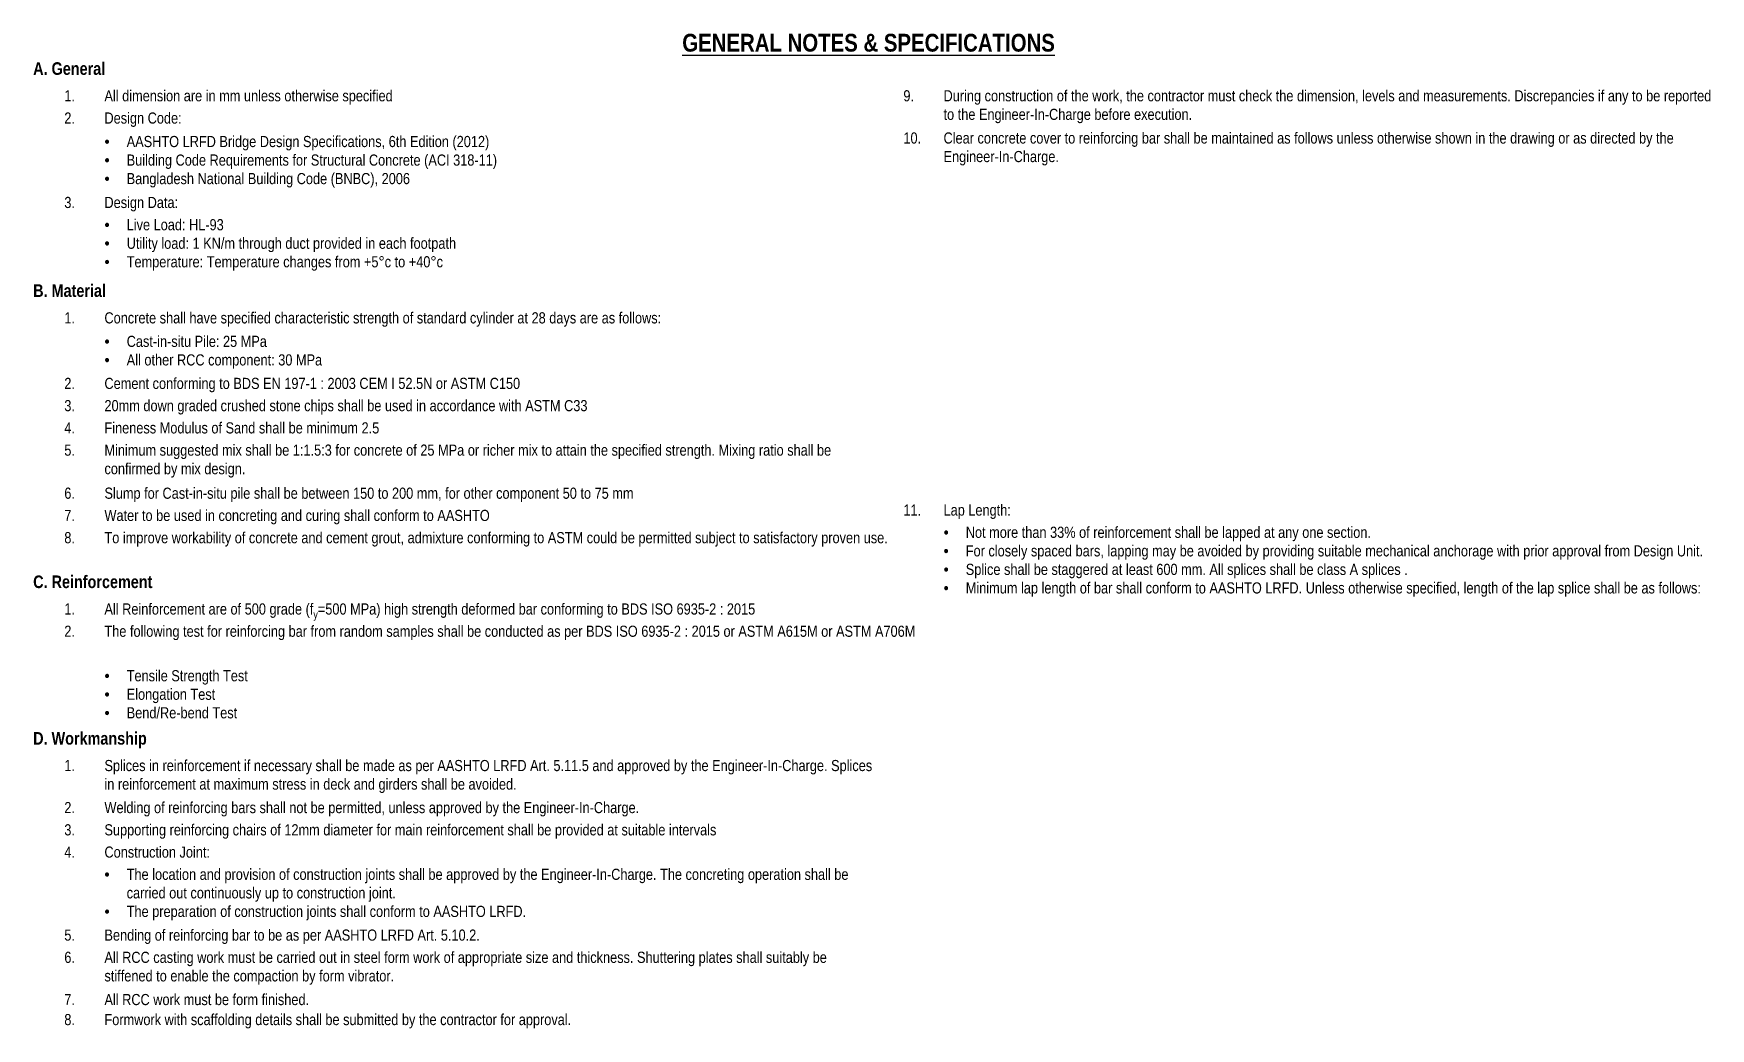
# Model space of a CAD drawing. Header units: millimetres. Extents: x 105 to 209081, y -582 to 17080.
# Drawn here: x 105.3 to 482.2, y 23 to 246.6 of the extents above; entities that cross this region are included whole.
import ezdxf

# ---------------------------------------------------------------- set-up
doc = ezdxf.new("R2010")
doc.units = ezdxf.units.MM
doc.layers.add('Text @ 1', color=7, linetype='Continuous')
doc.styles.add('SWIS_B_N', font='ARIALNB.TTF', dxfattribs={"height": 2.5})
doc.styles.add('SWIS_R_N', font='ARIALN.TTF', dxfattribs={"height": 2.5})

msp = doc.modelspace()

# ---------------------------------------------------------------- texts
at = {"layer": 'Text @ 1'}
for s, width, insert, char_height, attachment_point, style in [('{\\LGENERAL NOTES & SPECIFICATIONS}', 92.3181, (293, 244.52), 4, 5, 'SWIS_B_N'), ('A. General', 98.873, (105.24, 240.15), 2.825, 1, 'SWIS_B_N'), ('1.', 7.7824, (112.24, 233.87), 2.5, 1, 'SWIS_R_N'), ('All dimension are in mm unless otherwise specified', 172.5787, (121.26, 233.87), 2.5, 1, 'SWIS_R_N'), ('9.', 7.7824, (300.83, 233.87), 2.5, 1, 'SWIS_R_N'), ('During construction of the work, the contractor must check the dimension, levels and measurements. Discrepancies if any to be reported to the Engineer-In-Charge before execution.    ', 172.5787, (309.85, 233.87), 2.5, 1, 'SWIS_R_N'), ('2.', 7.7824, (112.24, 228.87), 2.5, 1, 'SWIS_R_N'), ('Design Code:', 172.5787, (121.26, 228.87), 2.5, 1, 'SWIS_R_N'), ('\\pi-7.5,l7.5,t5,7.5;{\\fSymbol|b0|i0|c2|p18;·^I}AASHTO LRFD Bridge Design Specifications, 6th Edition (2012) \\P{\\fSymbol|b0|i0|c2|p18;·^I}Building Code Requirements for Structural Concrete (ACI 318-11) \\P{\\fSymbol|b0|i0|c2|p18;·^I}Bangladesh National Building Code (BNBC), 2006 ', 172.5787, (121.26, 223.59), 2.5, 1, 'SWIS_R_N'), ('10.', 7.7824, (300.83, 224.38), 2.5, 1, 'SWIS_R_N'), ('Clear concrete cover to reinforcing bar shall be maintained as follows unless otherwise shown in the drawing or as directed by the Engineer-In-Charge. ', 172.5787, (309.85, 224.38), 2.5, 1, 'SWIS_R_N'), ('3.', 7.7824, (112.24, 209.89), 2.5, 1, 'SWIS_R_N'), ('Design Data:', 172.5787, (121.26, 209.89), 2.5, 1, 'SWIS_R_N'), ('\\pi-5,l5,t5,7.5;{\\fSymbol|b0|i0|c2|p18;·^I}Live Load: HL-93\\P{\\fSymbol|b0|i0|c2|p18;·^I}Utility load: 1 KN/m through duct provided in each footpath\\P{\\fSymbol|b0|i0|c2|p18;·^I}Temperature: Temperature changes from +5°c to +40°c  ', 172.5787, (121.26, 204.89), 2.5, 1, 'SWIS_R_N'), ('B. Material', 98.873, (105.24, 190.23), 2.825, 1, 'SWIS_B_N'), ('1.', 7.7824, (112.24, 183.95), 2.5, 1, 'SWIS_R_N'), ('Concrete shall have specified characteristic strength of standard cylinder at 28 days are as follows:', 172.5787, (121.26, 183.95), 2.5, 1, 'SWIS_R_N'), ('\\pi-5,l5,t5,7.5;{\\fSymbol|b0|i0|c2|p18;·^I}Cast-in-situ Pile: 25 MPa\\P{\\fSymbol|b0|i0|c2|p18;·^I}All other RCC component: 30 MPa ', 172.5787, (121.26, 178.67), 2.5, 1, 'SWIS_R_N'), ('2.', 7.7824, (112.24, 169.22), 2.5, 1, 'SWIS_R_N'), ('Cement conforming to BDS EN 197-1 : 2003 CEM I 52.5N or ASTM C150 ', 172.5787, (121.26, 169.22), 2.5, 1, 'SWIS_R_N'), ('3.', 7.7824, (112.24, 164.22), 2.5, 1, 'SWIS_R_N'), ('20mm down graded crushed stone chips shall be used in accordance with ASTM C33', 172.5787, (121.26, 164.22), 2.5, 1, 'SWIS_R_N'), ('4.', 7.7824, (112.24, 159.22), 2.5, 1, 'SWIS_R_N'), ('Fineness Modulus of Sand shall be minimum 2.5', 172.5787, (121.26, 159.22), 2.5, 1, 'SWIS_R_N'), ('5.', 7.7824, (112.24, 154.22), 2.5, 1, 'SWIS_R_N'), ('Minimum suggested mix shall be 1:1.5:3 for concrete of 25 MPa or richer mix to attain the specified strength. Mixing ratio shall be confirmed by mix design.', 172.5787, (121.26, 154.22), 2.5, 1, 'SWIS_R_N'), ('6.', 7.7824, (112.24, 144.54), 2.5, 1, 'SWIS_R_N'), ('Slump for Cast-in-situ pile shall be between 150 to 200 mm, for other component 50 to 75 mm', 172.5787, (121.26, 144.54), 2.5, 1, 'SWIS_R_N'), ('7.', 7.7824, (112.24, 139.54), 2.5, 1, 'SWIS_R_N'), ('Water to be used in concreting and curing shall conform to AASHTO ', 172.5787, (121.26, 139.54), 2.5, 1, 'SWIS_R_N'), ('11.', 7.7824, (300.83, 140.75), 2.5, 1, 'SWIS_R_N'), ('Lap Length: ', 172.5787, (309.85, 140.75), 2.5, 1, 'SWIS_R_N'), ('\\pi-5,l5,t5,7.5;{\\fSymbol|b0|i0|c2|p18;·^I}Not more than 33% of reinforcement shall be lapped at any one section.\\P{\\fSymbol|b0|i0|c2|p18;·^I}For closely spaced bars, lapping may be avoided by providing suitable mechanical anchorage with prior approval from Design Unit.\\P{\\fSymbol|b0|i0|c2|p18;·^I}Splice shall be staggered at least 600 mm. All splices shall be class A splices .\\P{\\fSymbol|b0|i0|c2|p18;·^I}Minimum lap length of bar shall conform to AASHTO LRFD. Unless otherwise specified, length of the lap splice shall be as follows: ', 172.5787, (309.85, 135.75), 2.5, 1, 'SWIS_R_N'), ('8.', 7.7824, (112.24, 134.54), 2.5, 1, 'SWIS_R_N'), ('To improve workability of concrete and cement grout, admixture conforming to ASTM could be permitted subject to satisfactory proven use.   ', 172.5787, (121.26, 134.54), 2.5, 1, 'SWIS_R_N'), ('C. Reinforcement', 98.873, (105.24, 124.79), 2.825, 1, 'SWIS_B_N'), ('1.', 7.7824, (112.24, 118.51), 2.5, 1, 'SWIS_R_N'), ('\\A1;All Reinforcement are of 500 grade (f{\\H0.7x;\\S^ y;}=500 MPa) high strength deformed bar conforming to BDS ISO 6935-2 : 2015 ', 172.5787, (121.26, 118.51), 2.5, 1, 'SWIS_R_N'), ('2.', 7.7824, (112.24, 113.51), 2.5, 1, 'SWIS_R_N'), ('The following test for reinforcing bar from random samples shall be conducted as per BDS ISO 6935-2 : 2015 or ASTM A615M or ASTM A706M ', 172.5787, (121.26, 113.51), 2.5, 1, 'SWIS_R_N'), ('\\pi-5,l5,t5,7.5;{\\fSymbol|b0|i0|c2|p18;·^I}Tensile Strength Test\\P{\\fSymbol|b0|i0|c2|p18;·^I}Elongation Test\\P{\\fSymbol|b0|i0|c2|p18;·^I}Bend/Re-bend Test', 172.5787, (121.26, 103.51), 2.5, 1, 'SWIS_R_N'), ('D. Workmanship', 98.873, (105.24, 89.59), 2.825, 1, 'SWIS_B_N'), ('1.', 7.7824, (112.24, 83.32), 2.5, 1, 'SWIS_R_N'), ('Splices in reinforcement if necessary shall be made as per AASHTO LRFD Art. 5.11.5 and approved by the Engineer-In-Charge. Splices in reinforcement at maximum stress in deck and girders shall be avoided. ', 172.5787, (121.26, 83.32), 2.5, 1, 'SWIS_R_N'), ('2.', 7.7824, (112.24, 73.87), 2.5, 1, 'SWIS_R_N'), ('Welding of reinforcing bars shall not be permitted, unless approved by the Engineer-In-Charge. ', 172.5787, (121.26, 73.87), 2.5, 1, 'SWIS_R_N'), ('3.', 7.7824, (112.24, 68.87), 2.5, 1, 'SWIS_R_N'), ('Supporting reinforcing chairs of 12mm diameter for main reinforcement shall be provided at suitable intervals ', 172.5787, (121.26, 68.87), 2.5, 1, 'SWIS_R_N'), ('4.', 7.7824, (112.24, 63.87), 2.5, 1, 'SWIS_R_N'), ('Construction Joint: ', 172.5787, (121.26, 63.87), 2.5, 1, 'SWIS_R_N'), ('\\pi-5,l5,t5,7.5;{\\fSymbol|b0|i0|c2|p18;·^I}The location and provision of construction joints shall be approved by the Engineer-In-Charge. The concreting operation shall be \\P\\pi0,t7.5;carried out continuously up to construction joint.\\P\\pi-5,t5,7.5;{\\fSymbol|b0|i0|c2|p18;·^I}The preparation of construction joints shall conform to AASHTO LRFD. ', 172.5787, (121.26, 58.87), 2.5, 1, 'SWIS_R_N'), ('Bending of reinforcing bar to be as per AASHTO LRFD Art. 5.10.2. ', 172.5787, (121.26, 45.21), 2.5, 1, 'SWIS_R_N'), ('5.', 7.7824, (112.24, 45.21), 2.5, 1, 'SWIS_R_N'), ('6.', 7.7824, (112.24, 40.21), 2.5, 1, 'SWIS_R_N'), ('All RCC casting work must be carried out in steel form work of appropriate size and thickness. Shuttering plates shall suitably be stiffened to enable the compaction by form vibrator. ', 172.5787, (121.26, 40.21), 2.5, 1, 'SWIS_R_N'), ('7.', 7.7824, (112.24, 30.72), 2.5, 1, 'SWIS_R_N'), ('All RCC work must be form finished. ', 172.5787, (121.26, 30.72), 2.5, 1, 'SWIS_R_N'), ('8.', 7.7824, (112.24, 26.22), 2.5, 1, 'SWIS_R_N'), ('Formwork with scaffolding details shall be submitted by the contractor for approval. ', 172.5787, (121.26, 26.22), 2.5, 1, 'SWIS_R_N')]:
    msp.add_mtext_dynamic_manual_height_columns(s, width=width, gutter_width=15, heights=[0], dxfattribs=dict(at, insert=insert, char_height=char_height, attachment_point=attachment_point, style=style))

doc.saveas('drawing.dxf')
